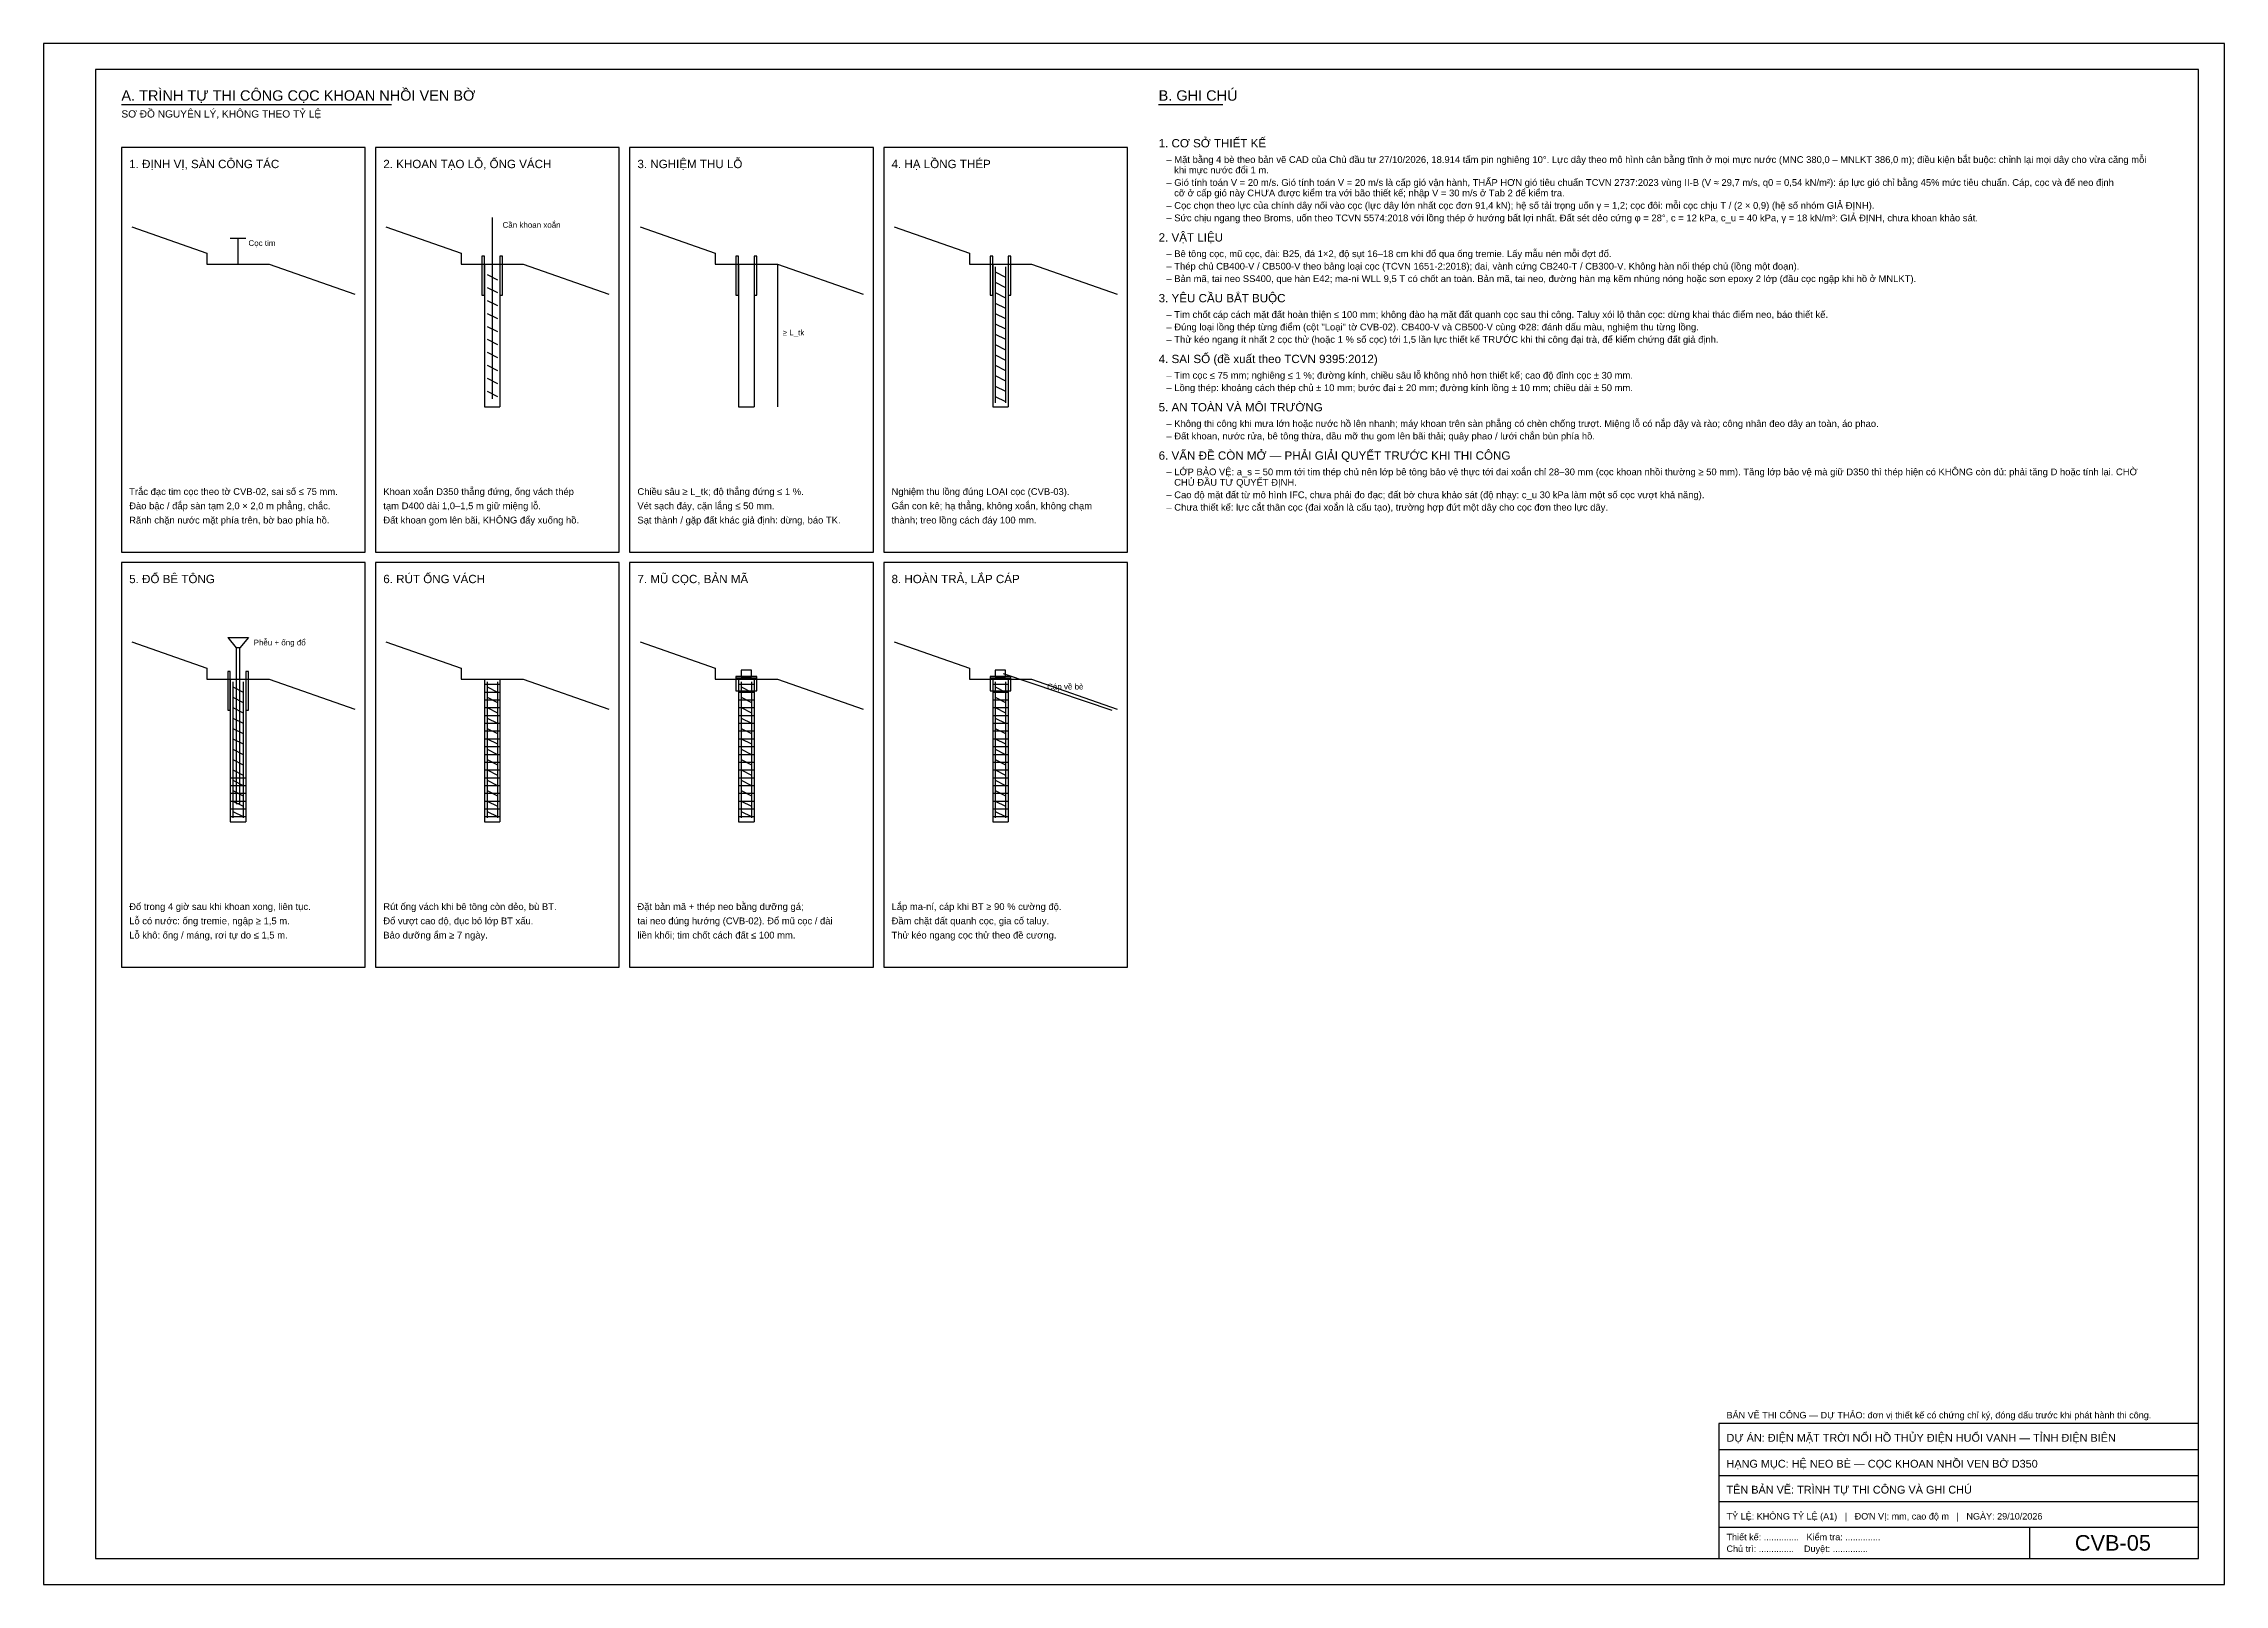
# Model space of a CAD drawing. Header units: millimetres. Extents: x 0 to 4445, y 0 to 594.
# Drawn here: x 3604 to 4445, y 0 to 594 of the extents above; entities that cross this region are included whole.
import ezdxf
from ezdxf.enums import TextEntityAlignment as Align

# ---------------------------------------------------------------- set-up
doc = ezdxf.new("R2010")
doc.units = ezdxf.units.MM
for name, color, linetype in [('CVB_00_KHUNG', 7, 'Continuous'), ('CVB_02_CAP', 3, 'Continuous'), ('CVB_03_COC', 2, 'Continuous'), ('CVB_04_COT_THEP', 1, 'Continuous'), ('CVB_05_BAN_MA_TAI_NEO', 6, 'Continuous'), ('CVB_06_KICH_THUOC', 8, 'Continuous'), ('CVB_07_CHU', 7, 'Continuous'), ('CVB_09_DIA_HINH', 34, 'Continuous'), ('CVB_11_BANG', 7, 'Continuous'), ('CVB_13_BUOC_THI_CONG', 4, 'Continuous')]:
    doc.layers.add(name, color=color, linetype=linetype)
doc.styles.add('VN', font='arial.ttf')

msp = doc.modelspace()

# ---------------------------------------------------------------- texts
at = {"layer": 'CVB_00_KHUNG', "style": 'VN'}
for s, height, p in [('BẢN VẼ THI CÔNG — DỰ THẢO: đơn vị thiết kế có chứng chỉ ký, đóng dấu trước khi phát hành thi công.', 2.5, (4253, 64)), ('DỰ ÁN: ĐIỆN MẶT TRỜI NỔI HỒ THỦY ĐIỆN HUỔI VANH — TỈNH ĐIỆN BIÊN', 3, (4253, 55)), ('HẠNG MỤC: HỆ NEO BÈ — CỌC KHOAN NHỒI VEN BỜ D350', 3, (4253, 45)), ('TÊN BẢN VẼ: TRÌNH TỰ THI CÔNG VÀ GHI CHÚ', 3, (4253, 35)), ('TỶ LỆ: KHÔNG TỶ LỆ (A1)   |   ĐƠN VỊ: mm, cao độ m   |   NGÀY: 29/10/2026', 2.5, (4253, 25)), ('Thiết kế: ..............   Kiểm tra: ..............', 2.5, (4253, 17)), ('Chủ trì: ..............    Duyệt: ..............', 2.5, (4253, 12.5))]:
    msp.add_text(s, height=height, dxfattribs=at).set_placement(p)
msp.add_text('CVB-05', height=6, dxfattribs=at).set_placement((4402, 13), align=Align.CENTER)
at = {"layer": 'CVB_02_CAP', "style": 'VN'}
msp.add_text('Cáp về bè', height=2.2, dxfattribs=at).set_placement((3991, 345))
at = {"layer": 'CVB_06_KICH_THUOC', "style": 'VN'}
msp.add_text('≥ L_tk', height=2.2, dxfattribs=at).set_placement((3889, 481.5))
at = {"layer": 'CVB_07_CHU', "style": 'VN'}
for s, height, p in [('A. TRÌNH TỰ THI CÔNG CỌC KHOAN NHỒI VEN BỜ', 4, (3634, 572)), ('B. GHI CHÚ', 4, (4034, 572)), ('SƠ ĐỒ NGUYÊN LÝ, KHÔNG THEO TỶ LỆ', 2.8, (3634, 565.5)), ('1. CƠ SỞ THIẾT KẾ', 3.2, (4034, 554)), ('– Mặt bằng 4 bè theo bản vẽ CAD của Chủ đầu tư 27/10/2026, 18.914 tấm pin nghiêng 10°. Lực dây theo mô hình cân bằng tĩnh ở mọi mực nước (MNC 380,0 – MNLKT 386,0 m); điều kiện bắt buộc: chỉnh lại mọi dây cho vừa căng mỗi', 2.6, (4037, 548)), ('khi mực nước đổi 1 m.', 2.6, (4040, 543.97)), ('– Gió tính toán V = 20 m/s. Gió tính toán V = 20 m/s là cấp gió vận hành, THẤP HƠN gió tiêu chuẩn TCVN 2737:2023 vùng II-B (V ≈ 29,7 m/s, q0 = 0,54 kN/m²): áp lực gió chỉ bằng 45% mức tiêu chuẩn. Cáp, cọc và đế neo định', 2.6, (4037, 539.16)), ('– Cọc chọn theo lực của chính dây nối vào cọc (lực dây lớn nhất cọc đơn 91,4 kN); hệ số tải trọng uốn γ = 1,2; cọc đôi: mỗi cọc chịu T / (2 × 0,9) (hệ số nhóm GIẢ ĐỊNH).', 2.6, (4037, 530.32)), ('cỡ ở cấp gió này CHƯA được kiểm tra với bão thiết kế; nhập V = 30 m/s ở Tab 2 để kiểm tra.', 2.6, (4040, 535.13)), ('2. VẬT LIỆU', 3.2, (4034, 517.7)), ('– Sức chịu ngang theo Broms, uốn theo TCVN 5574:2018 với lồng thép ở hướng bất lợi nhất. Đất sét dẻo cứng φ = 28°, c = 12 kPa, c_u = 40 kPa, γ = 18 kN/m³: GIẢ ĐỊNH, chưa khoan khảo sát.', 2.6, (4037, 525.51)), ('– Bê tông cọc, mũ cọc, đài: B25, đá 1×2, độ sụt 16–18 cm khi đổ qua ống tremie. Lấy mẫu nén mỗi đợt đổ.', 2.6, (4037, 511.7)), ('– Thép chủ CB400-V / CB500-V theo bảng loại cọc (TCVN 1651-2:2018); đai, vành cứng CB240-T / CB300-V. Không hàn nối thép chủ (lồng một đoạn).', 2.6, (4037, 506.89)), ('– Bản mã, tai neo SS400, que hàn E42; ma-ní WLL 9,5 T có chốt an toàn. Bản mã, tai neo, đường hàn mạ kẽm nhúng nóng hoặc sơn epoxy 2 lớp (đầu cọc ngập khi hồ ở MNLKT).', 2.6, (4037, 502.08)), ('3. YÊU CẦU BẮT BUỘC', 3.2, (4034, 494.27)), ('– Tim chốt cáp cách mặt đất hoàn thiện ≤ 100 mm; không đào hạ mặt đất quanh cọc sau thi công. Taluy xói lộ thân cọc: dừng khai thác điểm neo, báo thiết kế.', 2.6, (4037, 488.27)), ('– Đúng loại lồng thép từng điểm (cột "Loại" tờ CVB-02). CB400-V và CB500-V cùng Φ28: đánh dấu màu, nghiệm thu từng lồng.', 2.6, (4037, 483.46)), ('– Thử kéo ngang ít nhất 2 cọc thử (hoặc 1 % số cọc) tới 1,5 lần lực thiết kế TRƯỚC khi thi công đại trà, để kiểm chứng đất giả định.', 2.6, (4037, 478.65)), ('4. SAI SỐ (đề xuất theo TCVN 9395:2012)', 3.2, (4034, 470.84)), ('– Tim cọc ≤ 75 mm; nghiêng ≤ 1 %; đường kính, chiều sâu lỗ không nhỏ hơn thiết kế; cao độ đỉnh cọc ± 30 mm.', 2.6, (4037, 464.84)), ('– Lồng thép: khoảng cách thép chủ ± 10 mm; bước đai ± 20 mm; đường kính lồng ± 10 mm; chiều dài ± 50 mm.', 2.6, (4037, 460.03)), ('5. AN TOÀN VÀ MÔI TRƯỜNG', 3.2, (4034, 452.22)), ('– Không thi công khi mưa lớn hoặc nước hồ lên nhanh; máy khoan trên sàn phẳng có chèn chống trượt. Miệng lỗ có nắp đậy và rào; công nhân đeo dây an toàn, áo phao.', 2.6, (4037, 446.22)), ('6. VẤN ĐỀ CÒN MỞ — PHẢI GIẢI QUYẾT TRƯỚC KHI THI CÔNG', 3.2, (4034, 433.6)), ('– Đất khoan, nước rửa, bê tông thừa, dầu mỡ thu gom lên bãi thải; quây phao / lưới chắn bùn phía hồ.', 2.6, (4037, 441.41)), ('– LỚP BẢO VỆ: a_s = 50 mm tới tim thép chủ nên lớp bê tông bảo vệ thực tới đai xoắn chỉ 28–30 mm (cọc khoan nhồi thường ≥ 50 mm). Tăng lớp bảo vệ mà giữ D350 thì thép hiện có KHÔNG còn đủ: phải tăng D hoặc tính lại. CHỜ', 2.6, (4037, 427.6)), ('Trắc đạc tim cọc theo tờ CVB-02, sai số ≤ 75 mm.', 2.6, (3637, 420)), ('Khoan xoắn D350 thẳng đứng, ống vách thép', 2.6, (3735, 420)), ('Chiều sâu ≥ L_tk; độ thẳng đứng ≤ 1 %.', 2.6, (3833, 420)), ('Nghiệm thu lồng đúng LOẠI cọc (CVB-03).', 2.6, (3931, 420)), ('– Cao độ mặt đất từ mô hình IFC, chưa phải đo đạc; đất bờ chưa khảo sát (độ nhạy: c_u 30 kPa làm một số cọc vượt khả năng).', 2.6, (4037, 418.76)), ('CHỦ ĐẦU TƯ QUYẾT ĐỊNH.', 2.6, (4040, 423.57)), ('Đào bậc / đắp sàn tạm 2,0 × 2,0 m phẳng, chắc.', 2.6, (3637, 414.5)), ('Đất khoan gom lên bãi, KHÔNG đẩy xuống hồ.', 2.6, (3735, 409)), ('tạm D400 dài 1,0–1,5 m giữ miệng lỗ.', 2.6, (3735, 414.5)), ('Vét sạch đáy, cặn lắng ≤ 50 mm.', 2.6, (3833, 414.5)), ('Gắn con kê; hạ thẳng, không xoắn, không chạm', 2.6, (3931, 414.5)), ('– Chưa thiết kế: lực cắt thân cọc (đai xoắn là cấu tạo), trường hợp đứt một dây cho cọc đơn theo lực dây.', 2.6, (4037, 413.95)), ('Rãnh chặn nước mặt phía trên, bờ bao phía hồ.', 2.6, (3637, 409)), ('Sạt thành / gặp đất khác giả định: dừng, báo TK.', 2.6, (3833, 409)), ('thành; treo lồng cách đáy 100 mm.', 2.6, (3931, 409)), ('Đổ trong 4 giờ sau khi khoan xong, liên tục.', 2.6, (3637, 260)), ('Rút ống vách khi bê tông còn dẻo, bù BT.', 2.6, (3735, 260)), ('Đặt bản mã + thép neo bằng dưỡng gá;', 2.6, (3833, 260)), ('Lắp ma-ní, cáp khi BT ≥ 90 % cường độ.', 2.6, (3931, 260)), ('Lỗ có nước: ống tremie, ngập ≥ 1,5 m.', 2.6, (3637, 254.5)), ('Đổ vượt cao độ, đục bỏ lớp BT xấu.', 2.6, (3735, 254.5)), ('tai neo đúng hướng (CVB-02). Đổ mũ cọc / đài', 2.6, (3833, 254.5)), ('Đầm chặt đất quanh cọc, gia cố taluy.', 2.6, (3931, 254.5)), ('Lỗ khô: ống / máng, rơi tự do ≤ 1,5 m.', 2.6, (3637, 249)), ('Bảo dưỡng ẩm ≥ 7 ngày.', 2.6, (3735, 249)), ('liền khối; tim chốt cách đất ≤ 100 mm.', 2.6, (3833, 249)), ('Thử kéo ngang cọc thử theo đề cương.', 2.6, (3931, 249))]:
    msp.add_text(s, height=height, dxfattribs=at).set_placement(p)
at = {"layer": 'CVB_13_BUOC_THI_CONG', "style": 'VN'}
for s, height, p in [('1. ĐỊNH VỊ, SÀN CÔNG TÁC', 3.2, (3637, 546)), ('2. KHOAN TẠO LỖ, ỐNG VÁCH', 3.2, (3735, 546)), ('3. NGHIỆM THU LỖ', 3.2, (3833, 546)), ('4. HẠ LỒNG THÉP', 3.2, (3931, 546)), ('Cần khoan xoắn', 2.2, (3781, 523)), ('Cọc tim', 2.2, (3683, 516)), ('5. ĐỔ BÊ TÔNG', 3.2, (3637, 386)), ('6. RÚT ỐNG VÁCH', 3.2, (3735, 386)), ('7. MŨ CỌC, BẢN MÃ', 3.2, (3833, 386)), ('8. HOÀN TRẢ, LẮP CÁP', 3.2, (3931, 386)), ('Phễu + ống đổ', 2.2, (3685, 362))]:
    msp.add_text(s, height=height, dxfattribs=at).set_placement(p)

# ---------------------------------------------------------------- linework, layer by layer
at = {"layer": 'CVB_00_KHUNG'}
for p, q in [((4445, 594), (3604, 594)), ((3604, 594), (3604, 0)), ((4445, 0), (4445, 594)), ((4435, 584), (3624, 584)), ((3624, 584), (3624, 10)), ((4435, 10), (4435, 584)), ((4435, 62), (4250, 62)), ((4250, 62), (4250, 10)), ((4435, 10), (4435, 62)), ((4250, 52), (4435, 52)), ((4250, 42), (4435, 42)), ((4250, 32), (4435, 32)), ((4250, 22), (4435, 22)), ((4370, 10), (4370, 22)), ((3624, 10), (4435, 10)), ((4250, 10), (4435, 10)), ((3604, 0), (4445, 0))]:
    msp.add_line(p, q, dxfattribs=at)
at = {"layer": 'CVB_02_CAP'}
msp.add_line((3974, 351.2), (4016, 337), dxfattribs=at)
at = {"layer": 'CVB_03_COC'}
for p, q in [((3774, 509), (3774, 454)), ((3780, 509), (3780, 454)), ((3872, 509), (3872, 454)), ((3878, 509), (3878, 454)), ((3970, 509), (3970, 454)), ((3976, 509), (3976, 454)), ((3774, 454), (3780, 454)), ((3872, 454), (3878, 454)), ((3970, 454), (3976, 454)), ((3676, 349), (3676, 294)), ((3682, 349), (3682, 294)), ((3774, 349), (3774, 294)), ((3774.3, 347), (3779.7, 347)), ((3780, 349), (3780, 294)), ((3879, 349.4), (3871, 349.4)), ((3871, 349.4), (3871, 344.5)), ((3872, 349), (3872, 294)), ((3872.3, 347), (3877.7, 347)), ((3878, 349), (3878, 294)), ((3879, 344.5), (3879, 349.4)), ((3977, 349.4), (3969, 349.4)), ((3969, 349.4), (3969, 344.5)), ((3970, 349), (3970, 294)), ((3970.3, 347), (3975.7, 347)), ((3976, 349), (3976, 294)), ((3977, 344.5), (3977, 349.4)), ((3774.3, 344), (3779.7, 344)), ((3774.3, 341), (3779.7, 341)), ((3774.3, 338), (3779.7, 338)), ((3871, 344.5), (3879, 344.5)), ((3872.3, 344), (3877.7, 344)), ((3872.3, 341), (3877.7, 341)), ((3872.3, 338), (3877.7, 338)), ((3969, 344.5), (3977, 344.5)), ((3970.3, 344), (3975.7, 344)), ((3970.3, 341), (3975.7, 341)), ((3970.3, 338), (3975.7, 338)), ((3774.3, 335), (3779.7, 335)), ((3774.3, 332), (3779.7, 332)), ((3774.3, 329), (3779.7, 329)), ((3872.3, 335), (3877.7, 335)), ((3872.3, 332), (3877.7, 332)), ((3872.3, 329), (3877.7, 329)), ((3970.3, 335), (3975.7, 335)), ((3970.3, 332), (3975.7, 332)), ((3970.3, 329), (3975.7, 329)), ((3774.3, 326), (3779.7, 326)), ((3774.3, 323), (3779.7, 323)), ((3774.3, 320), (3779.7, 320)), ((3872.3, 326), (3877.7, 326)), ((3872.3, 323), (3877.7, 323)), ((3872.3, 320), (3877.7, 320)), ((3970.3, 326), (3975.7, 326)), ((3970.3, 323), (3975.7, 323)), ((3970.3, 320), (3975.7, 320)), ((3774.3, 317), (3779.7, 317)), ((3774.3, 314), (3779.7, 314)), ((3872.3, 317), (3877.7, 317)), ((3872.3, 314), (3877.7, 314)), ((3970.3, 317), (3975.7, 317)), ((3970.3, 314), (3975.7, 314)), ((3676.3, 311), (3681.7, 311)), ((3676.3, 308), (3681.7, 308)), ((3676.3, 305), (3681.7, 305)), ((3774.3, 311), (3779.7, 311)), ((3774.3, 308), (3779.7, 308)), ((3774.3, 305), (3779.7, 305)), ((3872.3, 311), (3877.7, 311)), ((3872.3, 308), (3877.7, 308)), ((3872.3, 305), (3877.7, 305)), ((3970.3, 311), (3975.7, 311)), ((3970.3, 308), (3975.7, 308)), ((3970.3, 305), (3975.7, 305)), ((3676.3, 302), (3681.7, 302)), ((3676.3, 299), (3681.7, 299)), ((3676.3, 296), (3681.7, 296)), ((3774.3, 302), (3779.7, 302)), ((3774.3, 299), (3779.7, 299)), ((3774.3, 296), (3779.7, 296)), ((3872.3, 302), (3877.7, 302)), ((3872.3, 299), (3877.7, 299)), ((3872.3, 296), (3877.7, 296)), ((3970.3, 302), (3975.7, 302)), ((3970.3, 299), (3975.7, 299)), ((3970.3, 296), (3975.7, 296)), ((3676, 294), (3682, 294)), ((3774, 294), (3780, 294)), ((3872, 294), (3878, 294)), ((3970, 294), (3976, 294))]:
    msp.add_line(p, q, dxfattribs=at)
at = {"layer": 'CVB_04_COT_THEP'}
for p, q in [((3971, 508), (3971, 455.5)), ((3971, 506), (3975, 504)), ((3975, 508), (3975, 455.5)), ((3971, 502), (3975, 500)), ((3971, 498), (3975, 496)), ((3971, 494), (3975, 492)), ((3971, 490), (3975, 488)), ((3971, 486), (3975, 484)), ((3971, 482), (3975, 480)), ((3971, 478), (3975, 476)), ((3971, 474), (3975, 472)), ((3971, 470), (3975, 468)), ((3971, 466), (3975, 464)), ((3971, 462), (3975, 460)), ((3971, 458), (3975, 456)), ((3677, 348), (3677, 295.5)), ((3677, 346), (3681, 344)), ((3681, 348), (3681, 295.5)), ((3775, 348), (3775, 295.5)), ((3775, 346), (3779, 344)), ((3779, 348), (3779, 295.5)), ((3873, 348), (3873, 295.5)), ((3873, 346), (3877, 344)), ((3877, 348), (3877, 295.5)), ((3971, 348), (3971, 295.5)), ((3971, 346), (3975, 344)), ((3975, 348), (3975, 295.5)), ((3677, 342), (3681, 340)), ((3677, 338), (3681, 336)), ((3775, 342), (3779, 340)), ((3775, 338), (3779, 336)), ((3873, 342), (3877, 340)), ((3873, 338), (3877, 336)), ((3971, 342), (3975, 340)), ((3971, 338), (3975, 336)), ((3677, 334), (3681, 332)), ((3677, 330), (3681, 328)), ((3775, 334), (3779, 332)), ((3775, 330), (3779, 328)), ((3873, 334), (3877, 332)), ((3873, 330), (3877, 328)), ((3971, 334), (3975, 332)), ((3971, 330), (3975, 328)), ((3677, 326), (3681, 324)), ((3677, 322), (3681, 320)), ((3775, 326), (3779, 324)), ((3775, 322), (3779, 320)), ((3873, 326), (3877, 324)), ((3873, 322), (3877, 320)), ((3971, 326), (3975, 324)), ((3971, 322), (3975, 320)), ((3677, 318), (3681, 316)), ((3677, 314), (3681, 312)), ((3775, 318), (3779, 316)), ((3775, 314), (3779, 312)), ((3873, 318), (3877, 316)), ((3873, 314), (3877, 312)), ((3971, 318), (3975, 316)), ((3971, 314), (3975, 312)), ((3677, 310), (3681, 308)), ((3677, 306), (3681, 304)), ((3775, 310), (3779, 308)), ((3775, 306), (3779, 304)), ((3873, 310), (3877, 308)), ((3873, 306), (3877, 304)), ((3971, 310), (3975, 308)), ((3971, 306), (3975, 304)), ((3677, 302), (3681, 300)), ((3677, 298), (3681, 296)), ((3775, 302), (3779, 300)), ((3775, 298), (3779, 296)), ((3873, 302), (3877, 300)), ((3873, 298), (3877, 296)), ((3971, 302), (3975, 300)), ((3971, 298), (3975, 296))]:
    msp.add_line(p, q, dxfattribs=at)
at = {"layer": 'CVB_05_BAN_MA_TAI_NEO'}
for p, q in [((3879, 350), (3871, 350)), ((3871, 350), (3871, 349.4)), ((3871, 349.4), (3879, 349.4)), ((3877, 352.5), (3873, 352.5)), ((3873, 352.5), (3873, 350)), ((3873, 350), (3877, 350)), ((3877, 350), (3877, 352.5)), ((3879, 349.4), (3879, 350)), ((3977, 350), (3969, 350)), ((3969, 350), (3969, 349.4)), ((3969, 349.4), (3977, 349.4)), ((3975, 352.5), (3971, 352.5)), ((3971, 352.5), (3971, 350)), ((3971, 350), (3975, 350)), ((3975, 350), (3975, 352.5)), ((3977, 349.4), (3977, 350))]:
    msp.add_line(p, q, dxfattribs=at)
at = {"layer": 'CVB_06_KICH_THUOC'}
msp.add_line((3887, 509), (3887, 454), dxfattribs=at)
at = {"layer": 'CVB_07_CHU'}
for p, q in [((3634, 570.5), (3738.16, 570.5)), ((4034, 570.5), (4058.8, 570.5))]:
    msp.add_line(p, q, dxfattribs=at)
at = {"layer": 'CVB_09_DIA_HINH'}
for p, q in [((3638, 523.35), (3667, 513.2)), ((3736, 523.35), (3765, 513.2)), ((3834, 523.35), (3863, 513.2)), ((3932, 523.35), (3961, 513.2)), ((3667, 513.2), (3667, 509)), ((3765, 513.2), (3765, 509)), ((3863, 513.2), (3863, 509)), ((3961, 513.2), (3961, 509)), ((3667, 509), (3691, 509)), ((3691, 509), (3724, 497.45)), ((3765, 509), (3789, 509)), ((3789, 509), (3822, 497.45)), ((3863, 509), (3887, 509)), ((3887, 509), (3920, 497.45)), ((3961, 509), (3985, 509)), ((3985, 509), (4018, 497.45)), ((3638, 363.35), (3667, 353.2)), ((3736, 363.35), (3765, 353.2)), ((3834, 363.35), (3863, 353.2)), ((3932, 363.35), (3961, 353.2)), ((3667, 353.2), (3667, 349)), ((3667, 349), (3691, 349)), ((3691, 349), (3724, 337.45)), ((3765, 353.2), (3765, 349)), ((3765, 349), (3789, 349)), ((3789, 349), (3822, 337.45)), ((3863, 353.2), (3863, 349)), ((3863, 349), (3887, 349)), ((3887, 349), (3920, 337.45)), ((3961, 353.2), (3961, 349)), ((3961, 349), (3985, 349)), ((3985, 349), (4018, 337.45))]:
    msp.add_line(p, q, dxfattribs=at)
at = {"layer": 'CVB_11_BANG'}
for p, q in [((3728, 554), (3634, 554)), ((3634, 554), (3634, 398)), ((3728, 398), (3728, 554)), ((3826, 554), (3732, 554)), ((3732, 554), (3732, 398)), ((3826, 398), (3826, 554)), ((3924, 554), (3830, 554)), ((3830, 554), (3830, 398)), ((3924, 398), (3924, 554)), ((4022, 554), (3928, 554)), ((3928, 554), (3928, 398)), ((4022, 398), (4022, 554)), ((3634, 398), (3728, 398)), ((3732, 398), (3826, 398)), ((3830, 398), (3924, 398)), ((3928, 398), (4022, 398)), ((3728, 394), (3634, 394)), ((3634, 394), (3634, 238)), ((3728, 238), (3728, 394)), ((3826, 394), (3732, 394)), ((3732, 394), (3732, 238)), ((3826, 238), (3826, 394)), ((3924, 394), (3830, 394)), ((3830, 394), (3830, 238)), ((3924, 238), (3924, 394)), ((4022, 394), (3928, 394)), ((3928, 394), (3928, 238)), ((4022, 238), (4022, 394)), ((3634, 238), (3728, 238)), ((3732, 238), (3826, 238)), ((3830, 238), (3924, 238)), ((3928, 238), (4022, 238))]:
    msp.add_line(p, q, dxfattribs=at)
at = {"layer": 'CVB_13_BUOC_THI_CONG'}
for p, q in [((3777, 527), (3777, 457)), ((3676, 519), (3682, 519)), ((3679, 509), (3679, 519)), ((3774, 512), (3773, 512)), ((3773, 512), (3773, 497)), ((3774, 497), (3774, 512)), ((3775, 505), (3779, 503)), ((3781, 512), (3780, 512)), ((3780, 512), (3780, 497)), ((3781, 497), (3781, 512)), ((3872, 512), (3871, 512)), ((3871, 512), (3871, 497)), ((3872, 497), (3872, 512)), ((3879, 512), (3878, 512)), ((3878, 512), (3878, 497)), ((3879, 497), (3879, 512)), ((3970, 512), (3969, 512)), ((3969, 512), (3969, 497)), ((3970, 497), (3970, 512)), ((3977, 512), (3976, 512)), ((3976, 512), (3976, 497)), ((3977, 497), (3977, 512)), ((3773, 497), (3774, 497)), ((3775, 500), (3779, 498)), ((3780, 497), (3781, 497)), ((3871, 497), (3872, 497)), ((3878, 497), (3879, 497)), ((3969, 497), (3970, 497)), ((3976, 497), (3977, 497)), ((3775, 495), (3779, 493)), ((3775, 490), (3779, 488)), ((3775, 485), (3779, 483)), ((3775, 480), (3779, 478)), ((3775, 475), (3779, 473)), ((3775, 470), (3779, 468)), ((3775, 465), (3779, 463)), ((3775, 460), (3779, 458)), ((3675, 365), (3678.3, 361)), ((3675, 365), (3683, 365)), ((3683, 365), (3679.7, 361)), ((3679.7, 361), (3678.3, 361)), ((3678.3, 361), (3678.3, 301)), ((3679.7, 301), (3679.7, 361)), ((3676, 352), (3675, 352)), ((3675, 352), (3675, 337)), ((3676, 337), (3676, 352)), ((3683, 352), (3682, 352)), ((3682, 352), (3682, 337)), ((3683, 337), (3683, 352)), ((3675, 337), (3676, 337)), ((3682, 337), (3683, 337)), ((3678.3, 301), (3679.7, 301))]:
    msp.add_line(p, q, dxfattribs=at)

msp.set_redraw_order([(e.dxf.handle, doc.entitydb.next_handle()) for e in msp.query("TEXT MTEXT ATTDEF DIMENSION ARC_DIMENSION")])  # texts and dimensions are drawn at this point

doc.saveas('drawing.dxf')
